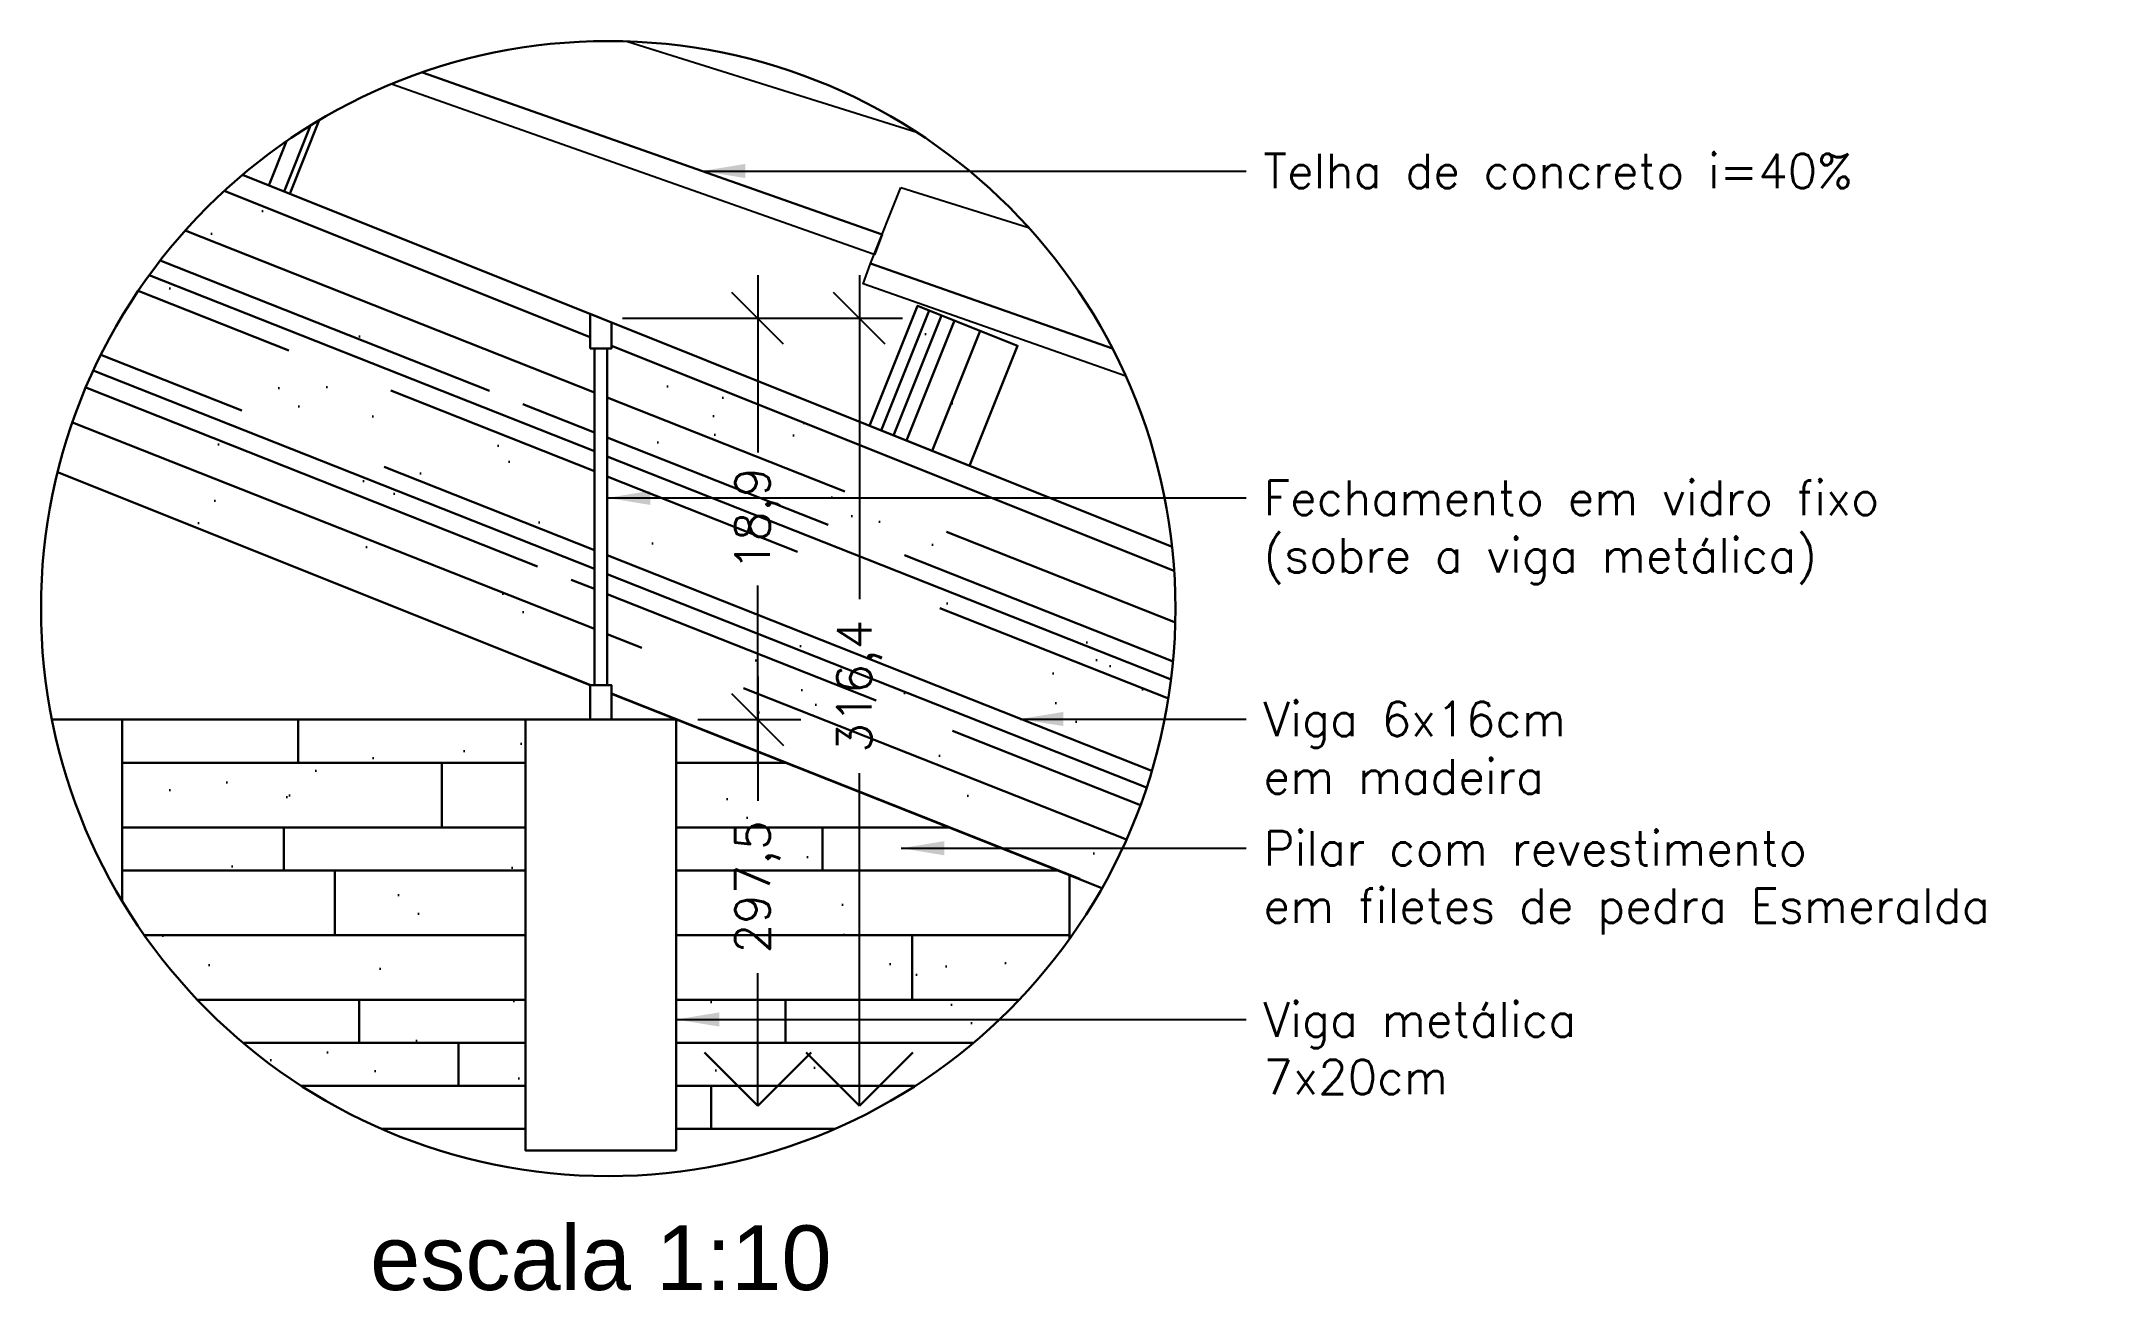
# Model space of a CAD drawing. Header units: millimetres. Extents: x -4228 to 27092, y -6721 to 984.
# Drawn here: x 2168.5 to 2263.8, y -5260.6 to -5202.6 of the extents above; entities that cross this region are included whole.
import ezdxf

# ---------------------------------------------------------------- set-up
doc = ezdxf.new("R2010")
doc.units = ezdxf.units.MM
doc.header["$LTSCALE"] = 50
doc.layers.get('0').update_dxf_attribs({"lineweight": 0})
for name, color, linetype in [('cota', 1, 'Continuous'), ('esquadrias', 3, 'Continuous'), ('estruturametalica', 2, 'Continuous'), ('HACHURA', 2, 'Continuous'), ('madeiramento', 2, 'Continuous'), ('PAREDES3', 2, 'Continuous'), ('QLEADER', 7, 'Continuous'), ('telhas', 3, 'Continuous'), ('TEXTO', 7, 'Continuous')]:
    doc.layers.add(name, color=color, linetype=linetype)
doc.styles.add('ARIAL', font='arial.ttf')
doc.styles.add('ROMANS', font='romans.shx')
doc.dimstyles.new('1_10', dxfattribs={"dimtxt": 1.6, "dimasz": 2.4, "dimexe": 2, "dimexo": 1, "dimgap": 0.8, "dimtad": 0, "dimdec": 0, "dimzin": 1, "dimdsep": 46, "dimtxsty": 'ROMANS', "dimblk1": 'OBLIQUE', "dimblk2": 'OBLIQUE', "dimsah": 1, "dimcen": 10, "dimdle": 2, "dimclrd": 1, "dimclre": 1, "dimclrt": 7, "dimaunit": 1, "dimadec": 0, "dimazin": 0, "dimtfac": 1, "dimtdec": 0, "dimtofl": 0, "dimtmove": 2, "dimatfit": 3, "dimldrblk": 'OBLIQUE', "dimfxl": 1, "dimtolj": 1, "dimtzin": 1, "dimarcsym": 0})
doc.dimstyles.new('leader_10', dxfattribs={"dimtxt": 1.6, "dimasz": 2, "dimexe": 2, "dimexo": 1, "dimgap": 0.8, "dimtad": 0, "dimdec": 0, "dimzin": 1, "dimdsep": 46, "dimtxsty": 'ROMANS', "dimcen": 0.09, "dimdle": 20, "dimclrd": 9, "dimclre": 9, "dimclrt": 7, "dimadec": 0, "dimazin": 0, "dimtfac": 1, "dimtdec": 0, "dimtofl": 0, "dimtmove": 2, "dimatfit": 3, "dimfxl": 1, "dimtolj": 1, "dimtzin": 0, "dimarcsym": 0})
pattern_1 = [(37.5, (13961.223, -2409.807), (-0.320006, 9.788265), [0, -7.7216, 0, -8.636, 0, -8.255]), (7.5, (13961.223, -2409.807), (8.990466, 14.336502), [0, -4.1656, 0, -6.9596, 0, -2.667]), (327.5, (13954.974, -2409.807), (15.8198474, 0.0287437), [0, -2.54, 0, -9.144, 0, -11.938]), (317.5, (13954.974, -2409.807), (15.271129, 4.458586), [0, -1.27, 0, -5.9944, 0, -6.858])]

msp = doc.modelspace()

# ---------------------------------------------------------------- texts
at = {"layer": 'QLEADER', "color": 7, "linetype": 'Continuous', "lineweight": 30, "char_height": 1.6, "attachment_point": 1, "style": 'ROMANS'}
for s, insert, width in [('Telha de concreto i=40%', (2225.289, -5207.847), 41.73467), ('Fechamento em vidro fixo\\P(sobre a viga metálica)', (2225.289, -5223.02), 52.30291), ('Viga 6x16cm em madeira', (2225.289, -5233.285), 17.7494), ('Pilar com revestimento\\Pem filetes de pedra Esmeralda', (2225.289, -5239.284), 64.31044), ('Viga metálica\\P7x20cm', (2225.289, -5247.233), 17.7494)]:
    msp.add_mtext(s, dxfattribs=dict(at, insert=insert, width=width))
at = {"layer": 'TEXTO', "linetype": 'Continuous', "lineweight": 30, "style": 'ARIAL'}
msp.add_text('escala 1:10', height=3, dxfattribs=at).set_placement((2183.796, -5260.593))

# ---------------------------------------------------------------- blocks, each defined once
blk = doc.blocks.new('_OBLIQUE')
at = {"color": 0, "linetype": 'ByBlock'}
blk.add_line((-0.5, -0.5), (0.5, 0.5), dxfattribs=at)
blk = doc.blocks.new('*D117')
at = {"layer": 'cota', "color": 1, "linetype": 'Continuous', "lineweight": -2}
for p, q in [((2201.799, -5213.483), (2201.799, -5221.713)), ((2195.513, -5215.483), (2203.799, -5215.483)), ((2201.799, -5236.115), (2201.799, -5227.885)), ((2199.048, -5234.115), (2203.799, -5234.115))]:
    blk.add_line(p, q, dxfattribs=at)
at = {"layer": 'Defpoints', "color": 0, "linetype": 'Continuous', "lineweight": 30}
for p in [(2194.513, -5215.483), (2198.048, -5234.115), (2201.799, -5234.115)]:
    blk.add_point(p, dxfattribs=at)
at = {"layer": 'cota', "color": 1, "linetype": 'Continuous', "lineweight": -2, "xscale": 2.4, "yscale": 2.4, "zscale": 2.4}
for p, rotation in [((2201.799, -5215.483), 90), ((2201.799, -5234.115), 270)]:
    blk.add_blockref('_OBLIQUE', p, dxfattribs=dict(at, rotation=rotation))
at = {"layer": 'cota', "color": 7, "linetype": 'Continuous', "lineweight": 30, "insert": (2201.799, -5224.799), "char_height": 1.6, "attachment_point": 5, "rotation": 90, "style": 'ROMANS'}
blk.add_mtext('\\A1;18,9', dxfattribs=at)
blk = doc.blocks.new('_Open90')
at = {"color": 0, "linetype": 'ByBlock', "lineweight": -2}
for p, q in [((-0.5, 0.5), (0, 0)), ((0, 0), (-1, 0)), ((0, 0), (-0.5, -0.5))]:
    blk.add_line(p, q, dxfattribs=at)
blk = doc.blocks.new('*D118')
at = {"layer": 'cota', "color": 1, "linetype": 'Continuous'}
for p, q in [((2201.799, -5232.115), (2201.799, -5237.88)), ((2199.013, -5234.115), (2203.799, -5234.115)), ((2201.799, -5249.644), (2201.799, -5245.88))]:
    blk.add_line(p, q, dxfattribs=at)
at = {"layer": 'Defpoints', "color": 0, "linetype": 'Continuous'}
for p in [(2198.013, -5234.115), (2198.013, -5252.044), (2201.799, -5252.044)]:
    blk.add_point(p, dxfattribs=at)
at = {"layer": 'cota', "color": 1, "linetype": 'Continuous', "xscale": 2.4, "yscale": 2.4, "zscale": 2.4}
for name, p, rotation in [('_OBLIQUE', (2201.799, -5234.115), 90), ('_Open90', (2201.799, -5252.044), 270)]:
    blk.add_blockref(name, p, dxfattribs=dict(at, rotation=rotation))
at = {"layer": 'cota', "color": 7, "linetype": 'Continuous', "insert": (2201.799, -5241.88), "char_height": 1.6, "attachment_point": 5, "rotation": 90, "style": 'ROMANS'}
blk.add_mtext('\\A1;297,5', dxfattribs=at)
blk = doc.blocks.new('*D119')
at = {"layer": 'cota', "color": 1, "linetype": 'Continuous'}
for p, q in [((2206.524, -5213.483), (2206.524, -5228.525)), ((2196.513, -5215.483), (2208.524, -5215.483)), ((2206.524, -5249.644), (2206.524, -5236.601))]:
    blk.add_line(p, q, dxfattribs=at)
at = {"layer": 'Defpoints', "color": 0, "linetype": 'Continuous'}
for p in [(2195.513, -5215.483), (2199.013, -5252.044), (2206.524, -5252.044)]:
    blk.add_point(p, dxfattribs=at)
at = {"layer": 'cota', "color": 1, "linetype": 'Continuous', "xscale": 2.4, "yscale": 2.4, "zscale": 2.4}
for name, p, rotation in [('_OBLIQUE', (2206.524, -5215.483), 90), ('_Open90', (2206.524, -5252.044), 270)]:
    blk.add_blockref(name, p, dxfattribs=dict(at, rotation=rotation))
at = {"layer": 'cota', "color": 7, "linetype": 'Continuous', "insert": (2206.524, -5232.563), "char_height": 1.6, "attachment_point": 5, "rotation": 90, "style": 'ROMANS'}
blk.add_mtext('\\A1;316,4', dxfattribs=at)

# ---------------------------------------------------------------- dimensions: what is measured, and where the dimension line sits
at = {"layer": 'cota', "linetype": 'Continuous', "lineweight": 30}
dim = msp.add_linear_dim(base=(2201.799, -5234.115), p1=(2194.513, -5215.483), p2=(2198.048, -5234.115), angle=90, text='18,9', dimstyle='1_10', dxfattribs=at)
dim.commit()
dim.dimension.update_dxf_attribs({"geometry": '*D117', "text_midpoint": (2201.799, -5224.799)})
for base, p1, p2, text, picture, middle in [((2206.524, -5252.044), (2195.513, -5215.483), (2199.013, -5252.044), '316,4', '*D119', (2206.524, -5232.563)), ((2201.799, -5252.044), (2198.013, -5234.115), (2198.013, -5252.044), '297,5', '*D118', (2201.799, -5241.88))]:
    dim = msp.add_linear_dim(base=base, p1=p1, p2=p2, angle=90, text=text, dimstyle='1_10', override={"dimblk2": 'OPEN90', "dimse2": 1}, dxfattribs=at)
    dim.commit()
    dim.dimension.update_dxf_attribs({"geometry": picture, "text_midpoint": middle})

# ---------------------------------------------------------------- hatches: boundary and pattern name
at = {"layer": 'HACHURA', "linetype": 'Continuous', "lineweight": 30}
h = msp.add_hatch(dxfattribs=at)
h.set_pattern_fill('AR-SAND', color=256, scale=0.2, style=0)
h.set_pattern_definition(pattern_1)
h.paths.add_polyline_path([(2216.278, -5241.329), (2198.048, -5234.115), (2198.013, -5234.115), (2198.013, -5254.115), (2191.013, -5254.115), (2191.013, -5234.115), (2172.278, -5234.115), (2172.278, -5242.531, 0.539507), (2216.278, -5244.294)])
h.paths.add_polyline_path([(2213.864, -5216.761), (2209.222, -5214.904), (2206.993, -5220.475), (2211.636, -5222.332)])
h.paths.add_polyline_path([(2181.433, -5206.29, 0.041594), (2177.867, -5208.824), (2180.068, -5209.704)])
h.paths.add_polyline_path([(2200.447, -5245.48), (2200.447, -5238.28), (2203.152, -5238.28), (2203.152, -5245.48)], flags=24)
h = msp.add_hatch(dxfattribs=at)
h.set_pattern_fill('AR-RROOF', color=3, scale=0.15, style=0)
h.set_pattern_definition([(248.199, (2213.864, -5216.761), (0.4245, -9.1975), [57.15, -7.62, 19.05, -3.81]), (248.199, (2213.751, -5222.173), (6.1199, 1.65555), [11.43, -1.2573, 22.86, -2.8575]), (248.1986, (2216.1635, -5219.7323), (-4.98787, -19.34303), [30.48, -5.334, 15.24, -3.81])])
h.paths.add_polyline_path([(2211.636, -5222.332), (2213.864, -5216.761), (2209.222, -5214.904), (2206.993, -5220.475)])
h.paths.add_polyline_path([(2180.068, -5209.704), (2181.433, -5206.29, 0.041594), (2177.867, -5208.824)])
h = msp.add_hatch(dxfattribs=at)
h.set_pattern_fill('AR-SAND', color=256, scale=0.2, style=0)
h.set_pattern_definition(pattern_1)
h.paths.add_polyline_path([(2194.213, -5216.883), (2194.013, -5216.883), (2194.013, -5216.36), (2177.026, -5209.565, 0.147182), (2169.285, -5222.624), (2194.013, -5232.515), (2194.213, -5232.515)])
h.paths.add_polyline_path([(2221.144, -5227.212), (2195.013, -5216.76), (2195.013, -5216.883), (2194.813, -5216.883), (2194.813, -5232.515), (2195.013, -5232.515), (2195.013, -5232.914), (2216.748, -5241.515), (2217.786, -5241.932, 0.129447), (2221.202, -5228.958, 0.016582)])
h.paths.add_polyline_path([(2200.447, -5227.485), (2200.447, -5222.113), (2203.152, -5222.113), (2203.152, -5227.485)], flags=24)
h.paths.add_polyline_path([(2205.171, -5236.201), (2205.171, -5228.925), (2207.876, -5228.925), (2207.876, -5236.201)], flags=24)
h = msp.add_hatch(dxfattribs=at)
h.set_pattern_fill('AR-RROOF', color=3, scale=0.2, style=0)
h.set_pattern_definition([(158.41, (2216.748, -5241.515), (-12.26115, -0.6112), [76.2, -10.16, 25.4, -5.08]), (158.41, (2209.531, -5241.391), (2.2375, -8.1516), [15.24, -1.6764, 30.48, -3.81]), (158.41, (2212.7973, -5244.5955), (-25.81504, 6.55539), [40.64, -7.112, 20.32, -5.08])])
h.paths.add_polyline_path([(2170.361, -5219.264, 0.033517), (2169.285, -5222.624), (2194.013, -5232.515), (2194.213, -5232.515), (2194.213, -5216.883), (2194.013, -5216.883), (2194.013, -5216.36), (2177.026, -5209.565, 0.113107)])
h.paths.add_polyline_path([(2194.813, -5232.515), (2195.013, -5232.515), (2195.013, -5232.914), (2216.748, -5241.515), (2217.786, -5241.932, 0.03454), (2219.353, -5238.652, 0.111241), (2221.144, -5227.212), (2195.013, -5216.76), (2195.013, -5216.883), (2194.813, -5216.883)])
h.paths.add_polyline_path([(2200.447, -5227.485), (2200.447, -5222.113), (2203.152, -5222.113), (2203.152, -5227.485)], flags=24)
h.paths.add_polyline_path([(2205.171, -5236.201), (2205.171, -5228.925), (2207.876, -5228.925), (2207.876, -5236.201)], flags=24)

# ---------------------------------------------------------------- linework, layer by layer
at = {"layer": 'cota', "linetype": 'Continuous', "lineweight": 30}
for p, q in [((2201.799, -5252.044), (2199.324, -5249.569)), ((2201.799, -5252.044), (2204.274, -5249.569)), ((2206.524, -5252.044), (2204.049, -5249.569)), ((2206.524, -5252.044), (2208.998, -5249.569))]:
    msp.add_line(p, q, dxfattribs=at)
at = {"layer": 'esquadrias', "linetype": 'Continuous', "lineweight": 30}
for p, q in [((2194.213, -5232.515), (2194.213, -5216.883)), ((2194.813, -5232.515), (2194.813, -5216.883)), ((2169.022, -5234.115), (2172.278, -5234.115))]:
    msp.add_line(p, q, dxfattribs=at)
at = {"layer": 'esquadrias', "color": 2, "linetype": 'Continuous', "lineweight": 30}
for points in [[(2194.013, -5216.883), (2195.013, -5216.883), (2195.013, -5215.683), (2194.013, -5215.283)], [(2194.013, -5234.115), (2195.013, -5234.115), (2195.013, -5232.515), (2194.013, -5232.515)]]:
    msp.add_lwpolyline(points, close=True, dxfattribs=at)
at = {"layer": 'estruturametalica', "color": 4, "linetype": 'Continuous', "lineweight": 30}
msp.add_lwpolyline([(2198.013, -5254.115), (2191.013, -5254.115), (2191.013, -5234.115), (2198.013, -5234.115)], close=True, dxfattribs=at)
at = {"layer": 'HACHURA', "color": 3, "linetype": 'Continuous', "lineweight": 30}
msp.add_circle((2194.857, -5228.958), 26.345, dxfattribs=at)
at = {"layer": 'madeiramento', "linetype": 'Continuous', "lineweight": 30}
for p, q in [((2177.867, -5208.824), (2221.046, -5226.096)), ((2169.285, -5222.624), (2194.013, -5232.515)), ((2195.013, -5232.914), (2216.748, -5241.515)), ((2216.748, -5241.515), (2217.786, -5241.932))]:
    msp.add_line(p, q, dxfattribs=at)
at = {"layer": 'madeiramento', "color": 7, "linetype": 'Continuous', "lineweight": 30}
for p, q in [((2177.026, -5209.565), (2194.013, -5216.36)), ((2195.013, -5216.76), (2221.144, -5227.212))]:
    msp.add_line(p, q, dxfattribs=at)
at = {"layer": 'madeiramento', "color": 4, "linetype": 'Continuous', "lineweight": 30}
msp.add_lwpolyline([(2181.433, -5206.29), (2180.068, -5209.704), (2177.867, -5208.824)], dxfattribs=at)
at = {"layer": 'madeiramento', "color": 2, "linetype": 'Continuous', "lineweight": 30}
msp.add_lwpolyline([(2211.636, -5222.332), (2206.993, -5220.475), (2209.222, -5214.904), (2213.864, -5216.761)], close=True, dxfattribs=at)
at = {"layer": 'madeiramento', "color": 4, "linetype": 'Continuous', "lineweight": 30}
msp.add_lwpolyline([(2211.636, -5222.332), (2206.993, -5220.475), (2209.222, -5214.904), (2213.864, -5216.761)], close=True, dxfattribs=at)
at = {"layer": 'PAREDES3', "linetype": 'Continuous', "lineweight": 30}
for p, q in [((2172.278, -5234.115), (2172.278, -5242.531)), ((2191.013, -5234.115), (2172.278, -5234.115)), ((2216.278, -5244.294), (2216.278, -5241.329))]:
    msp.add_line(p, q, dxfattribs=at)
at = {"layer": 'PAREDES3', "color": 3, "linetype": 'Continuous', "lineweight": 30}
for p, q in [((2180.46, -5236.115), (2180.46, -5234.115)), ((2191.013, -5236.115), (2172.278, -5236.115)), ((2187.13, -5239.115), (2187.13, -5236.115)), ((2203.102, -5236.115), (2198.013, -5236.115)), ((2191.013, -5239.115), (2172.278, -5239.115)), ((2179.793, -5241.115), (2179.793, -5239.115)), ((2210.683, -5239.115), (2198.013, -5239.115)), ((2204.804, -5241.115), (2204.804, -5239.115)), ((2191.013, -5241.115), (2172.278, -5241.115)), ((2182.161, -5244.115), (2182.161, -5241.115)), ((2215.737, -5241.115), (2198.013, -5241.115)), ((2191.013, -5244.115), (2173.309, -5244.115)), ((2216.278, -5244.115), (2198.013, -5244.115)), ((2208.973, -5247.115), (2208.973, -5244.115)), ((2191.013, -5247.115), (2175.769, -5247.115)), ((2183.295, -5249.115), (2183.295, -5247.115)), ((2213.945, -5247.115), (2198.013, -5247.115)), ((2203.081, -5249.115), (2203.081, -5247.115)), ((2191.013, -5249.115), (2177.894, -5249.115)), ((2187.908, -5251.115), (2187.908, -5249.115)), ((2211.82, -5249.115), (2198.013, -5249.115)), ((2191.013, -5251.115), (2180.606, -5251.115)), ((2209.108, -5251.115), (2198.013, -5251.115)), ((2199.635, -5253.115), (2199.635, -5251.115)), ((2191.013, -5253.115), (2184.347, -5253.115)), ((2205.368, -5253.115), (2198.013, -5253.115))]:
    msp.add_line(p, q, dxfattribs=at)
at = {"layer": 'PAREDES3', "color": 7, "linetype": 'Continuous', "lineweight": 30}
msp.add_line((2198.013, -5234.115), (2198.048, -5234.115), dxfattribs=at)
at = {"layer": 'telhas', "color": 7, "linetype": 'Continuous'}
for p, q in [((2207.033, -5212.938), (2208.446, -5209.406)), ((2208.446, -5209.406), (2214.381, -5211.271)), ((2218.276, -5216.892), (2207.033, -5212.938))]:
    msp.add_line(p, q, dxfattribs=at)
for points in [[(2195.75, -5202.628), (2209.184, -5206.849)], [(2207.571, -5211.596), (2186.23, -5204.066)]]:
    msp.add_lwpolyline(points, dxfattribs=at)
at = {"layer": 'telhas', "color": 2, "linetype": 'Continuous'}
for points in [[(2207.199, -5212.525), (2184.783, -5204.615)], [(2186.23, -5204.066), (2207.571, -5211.596)], [(2207.571, -5211.596), (2207.227, -5212.535)], [(2218.891, -5218.168), (2206.701, -5213.881), (2207.033, -5212.938), (2218.276, -5216.892)]]:
    msp.add_lwpolyline(points, dxfattribs=at)

msp.set_redraw_order([(e.dxf.handle, doc.entitydb.next_handle()) for e in msp.query("TEXT MTEXT ATTDEF DIMENSION ARC_DIMENSION")])  # texts and dimensions are drawn at this point

# ---------------------------------------------------------------- leaders
at = {"layer": 'QLEADER', "linetype": 'Continuous', "lineweight": 30, "annotation_type": 0, "has_hookline": 1, "hookline_direction": 0}
for points, text_width in [([(2199.216, -5208.647), (2224.489, -5208.647)], 31.238), ([(2194.813, -5223.82), (2224.489, -5223.82)], 32.381), ([(2213.987, -5234.085), (2224.489, -5234.085)], 15.619), ([(2208.459, -5240.084), (2224.489, -5240.084)], 38.476), ([(2198.013, -5248.033), (2224.489, -5248.033)], 16.152)]:
    msp.add_leader(points, dimstyle='leader_10', override={"dimgap": 0.8, "dimtad": 0}, dxfattribs=dict(at, text_width=text_width))

doc.saveas('drawing.dxf')
